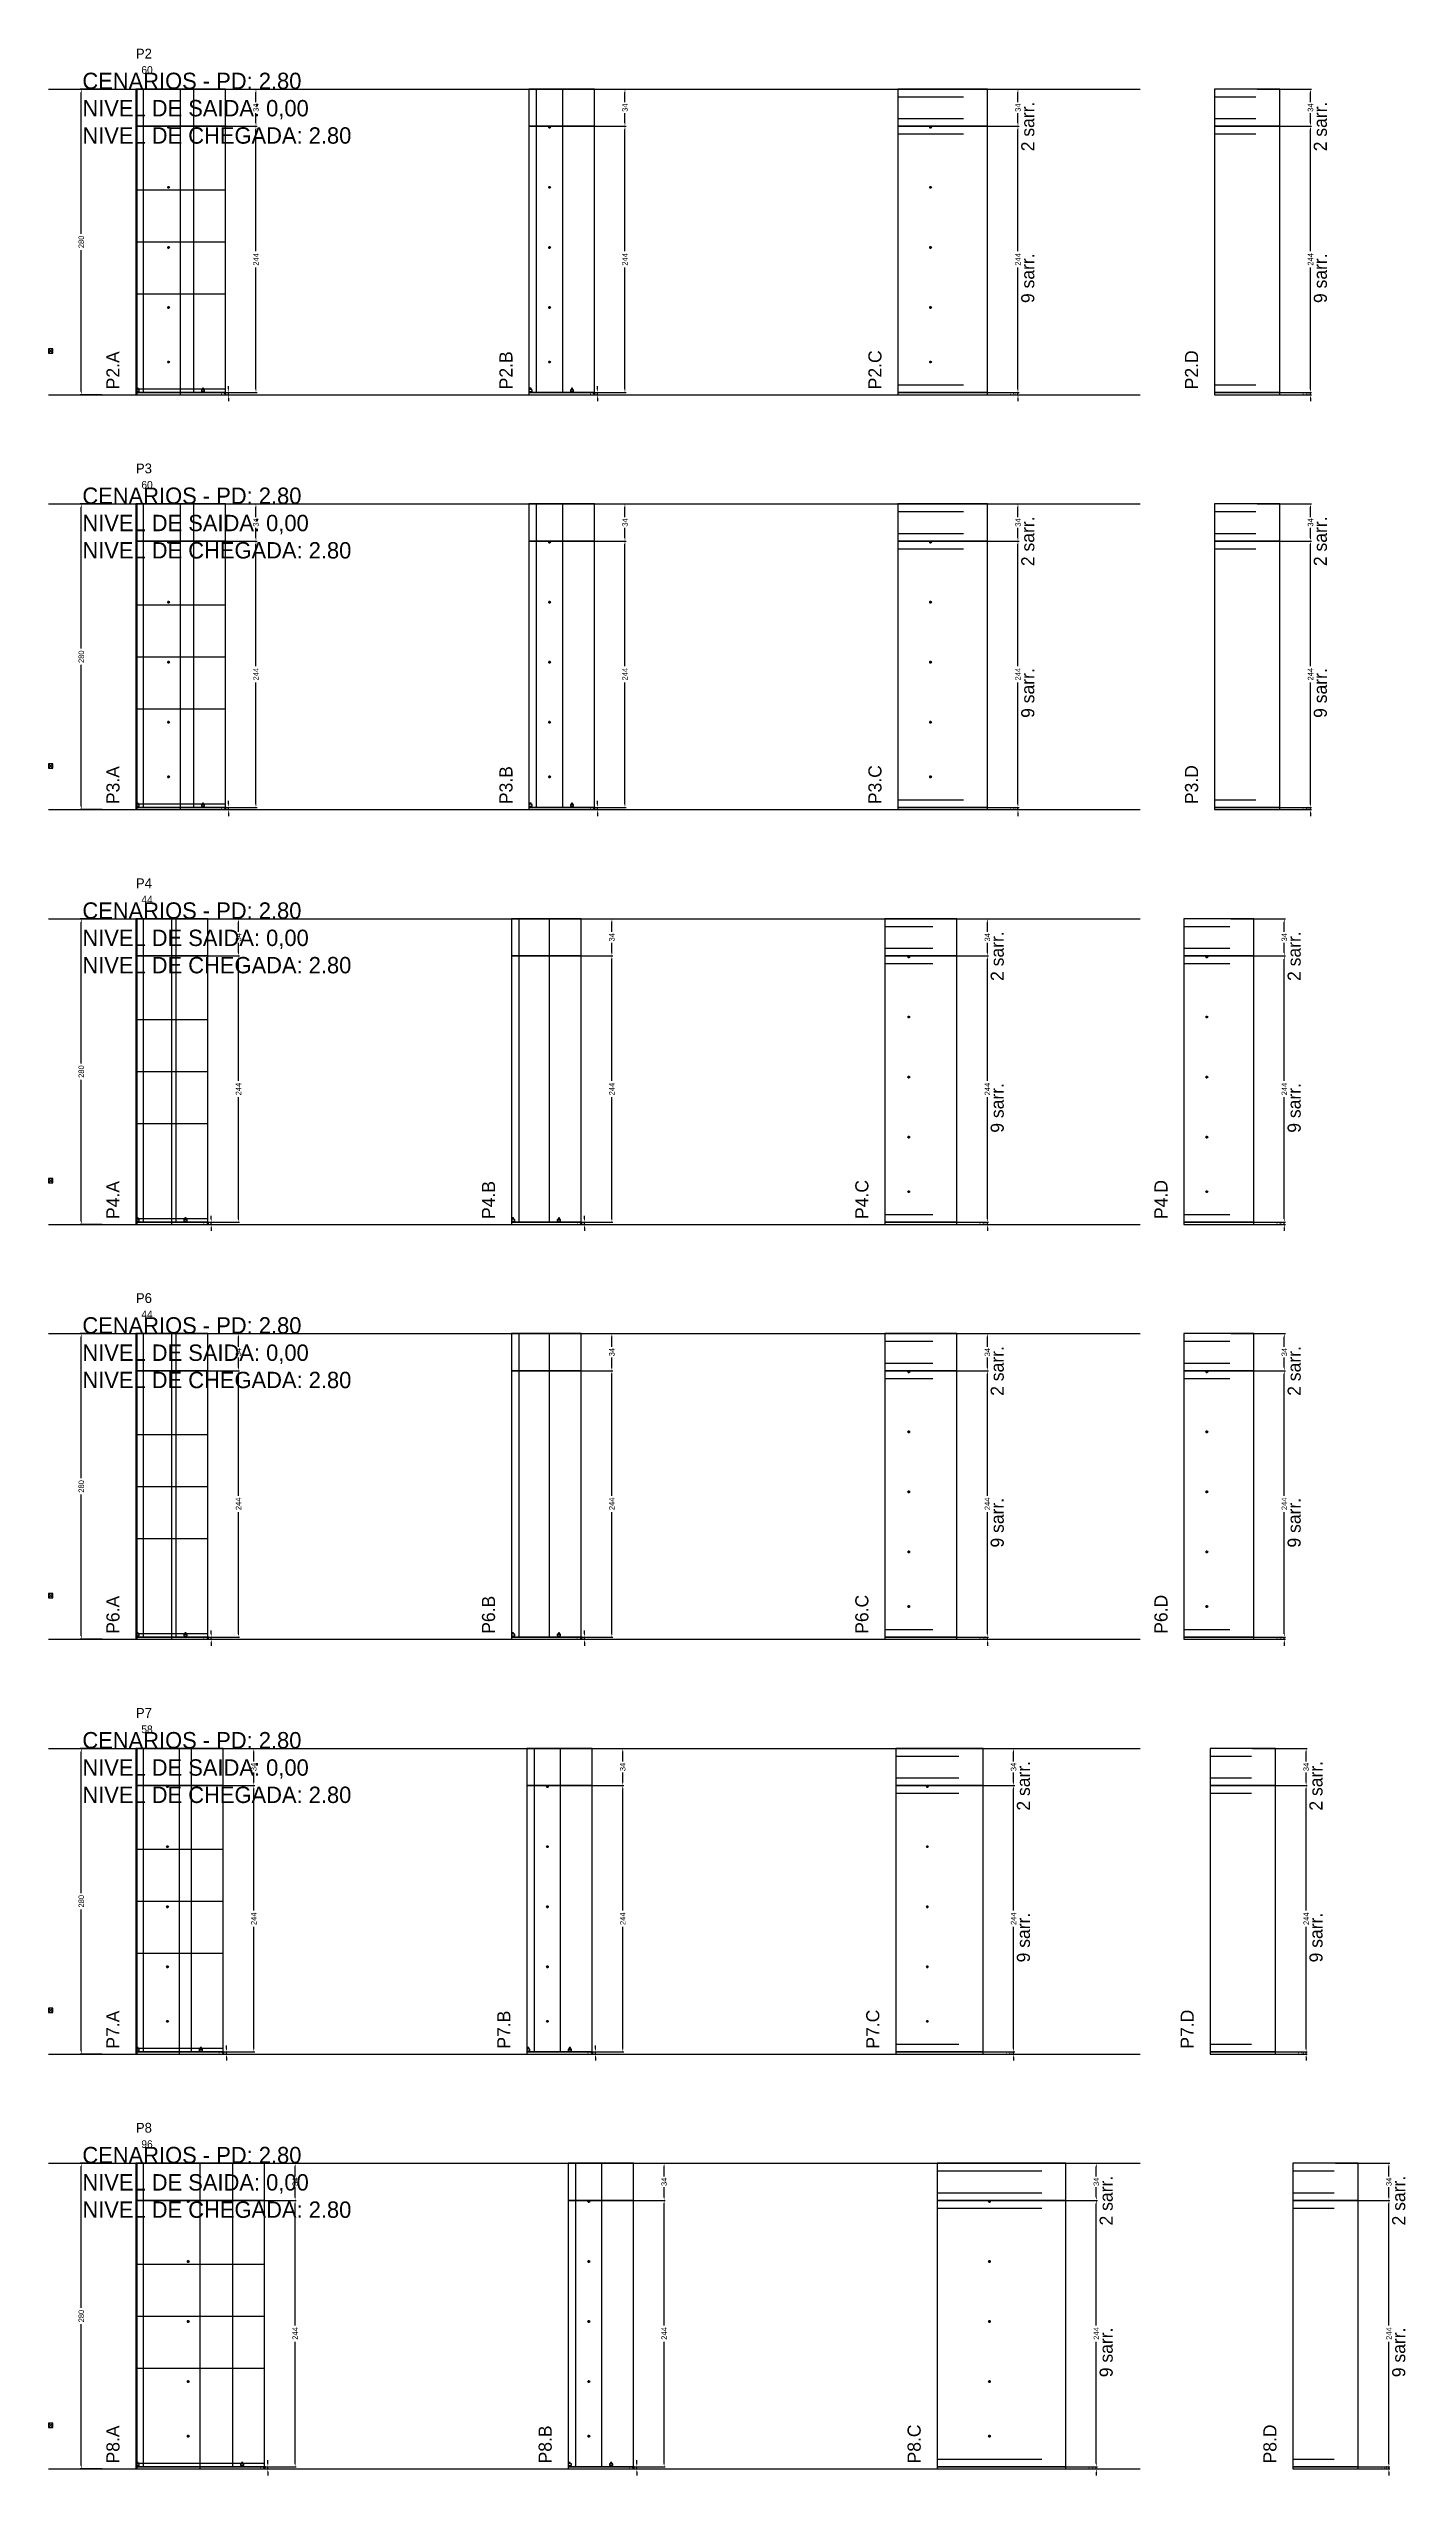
# Model space of a CAD drawing. Header units: centimetres. Extents: x -13000 to 4299, y -7226 to 295.
# Drawn here: x -7000 to -5757, y -2666 to -443 of the extents above; entities that cross this region are included whole.
import ezdxf

# ---------------------------------------------------------------- set-up
doc = ezdxf.new("R2010")
doc.units = ezdxf.units.CM
doc.linetypes.add('DASHED', pattern=[2, -2])
for name, color, linetype in [('CHAPA', 140, 'Continuous'), ('COTA', 241, 'Continuous'), ('COTAS FURACAO', 16, 'Continuous'), ('Madeira', 30, 'Continuous'), ('MEIO_PONT', 160, 'Continuous'), ('NOMENCLATURA', 7, 'Continuous'), ('Nível', 160, 'Continuous'), ('Painéis', 200, 'Continuous'), ('Perfil Metálico', 150, 'Continuous'), ('SARR_2.2x7', 40, 'Continuous'), ('SARRAFO DE PRESSAO', 200, 'Continuous'), ('texto', 7, 'Continuous'), ('TEXTO_GERAL', 7, 'Continuous')]:
    doc.layers.add(name, color=color, linetype=linetype)
doc.dimstyles.new('PAINEL-NOVA', dxfattribs={"dimtxt": 5, "dimasz": 3, "dimexe": 1, "dimexo": 1, "dimgap": 1, "dimtad": 1, "dimcen": 2.5, "dimazin": 3, "dimtfac": 1, "dimtmove": 0, "dimatfit": 3})

msp = doc.modelspace()

# ---------------------------------------------------------------- texts
at = {"layer": 'NOMENCLATURA'}
for s, p in [('CENARIOS - PD: 2.80', (-6969, -480)), ('NIVEL DE SAIDA: 0,00', (-6969, -505)), ('NIVEL DE CHEGADA: 2.80', (-6969, -530)), ('CENARIOS - PD: 2.80', (-6969, -860)), ('NIVEL DE SAIDA: 0,00', (-6969, -885)), ('NIVEL DE CHEGADA: 2.80', (-6969, -910)), ('CENARIOS - PD: 2.80', (-6969, -1240)), ('NIVEL DE SAIDA: 0,00', (-6969, -1265)), ('NIVEL DE CHEGADA: 2.80', (-6969, -1290)), ('CENARIOS - PD: 2.80', (-6969, -1620)), ('NIVEL DE SAIDA: 0,00', (-6969, -1645)), ('NIVEL DE CHEGADA: 2.80', (-6969, -1670)), ('CENARIOS - PD: 2.80', (-6969, -2000)), ('NIVEL DE SAIDA: 0,00', (-6969, -2025)), ('NIVEL DE CHEGADA: 2.80', (-6969, -2050)), ('CENARIOS - PD: 2.80', (-6969, -2380)), ('NIVEL DE SAIDA: 0,00', (-6969, -2405)), ('NIVEL DE CHEGADA: 2.80', (-6969, -2430))]:
    msp.add_text(s, height=15, dxfattribs=at).set_placement(p)
for s, p in [('2 sarr.', (-6097, -537)), ('2 sarr.', (-5829, -537)), ('9 sarr.', (-6097, -676)), ('9 sarr.', (-5829, -676)), ('P2.A', (-6935, -755)), ('P2.B', (-6575, -755)), ('P2.C', (-6237, -755)), ('P2.D', (-5947, -755)), ('2 sarr.', (-6097, -917)), ('2 sarr.', (-5829, -917)), ('9 sarr.', (-6097, -1056)), ('9 sarr.', (-5829, -1056)), ('P3.A', (-6935, -1135)), ('P3.B', (-6575, -1135)), ('P3.C', (-6237, -1135)), ('P3.D', (-5947, -1135)), ('2 sarr.', (-6125, -1297)), ('2 sarr.', (-5853, -1297)), ('9 sarr.', (-6125, -1436)), ('9 sarr.', (-5853, -1436)), ('P4.A', (-6935, -1515)), ('P4.B', (-6591, -1515)), ('P4.C', (-6249, -1515)), ('P4.D', (-5975, -1515)), ('2 sarr.', (-6125, -1677)), ('2 sarr.', (-5853, -1677)), ('9 sarr.', (-6125, -1816)), ('9 sarr.', (-5853, -1816)), ('P6.A', (-6935, -1895)), ('P6.B', (-6591, -1895)), ('P6.C', (-6249, -1895)), ('P6.D', (-5975, -1895)), ('2 sarr.', (-6101, -2057)), ('2 sarr.', (-5833, -2057)), ('9 sarr.', (-6101, -2196)), ('9 sarr.', (-5833, -2196)), ('P7.A', (-6935, -2275)), ('P7.B', (-6577, -2275)), ('P7.C', (-6239, -2275)), ('P7.D', (-5951, -2275)), ('2 sarr.', (-6025.2, -2437)), ('2 sarr.', (-5757.2, -2437)), ('9 sarr.', (-6025.2, -2576)), ('9 sarr.', (-5757.2, -2576)), ('P8.A', (-6935, -2655)), ('P8.B', (-6539.1, -2655)), ('P8.C', (-6201.1, -2655)), ('P8.D', (-5875.2, -2655))]:
    msp.add_text(s, height=12, rotation=90, dxfattribs=at).set_placement(p)
at = {"layer": 'texto'}
for s, p in [('60', (-6915, -466)), ('60', (-6915, -846)), ('44', (-6915, -1226)), ('44', (-6915, -1606)), ('58', (-6915, -1986)), ('96', (-6915, -2366))]:
    msp.add_text(s, height=7, dxfattribs=at).set_placement(p)
at = {"layer": 'TEXTO_GERAL'}
for s, p in [('P2', (-6920, -452)), ('P3', (-6920, -832)), ('P4', (-6920, -1212)), ('P6', (-6920, -1592)), ('P7', (-6920, -1972)), ('P8', (-6920, -2352))]:
    msp.add_text(s, height=9, dxfattribs=at).set_placement(p)

# ---------------------------------------------------------------- blocks, each defined once
blk = doc.blocks.new('_CLOSEDFILLED')
at = {"color": 0, "linetype": 'BYBLOCK'}
blk.add_solid([(-1, 0.16), (0, 0), (-1, -0.16)], dxfattribs=at)
blk = doc.blocks.new('*D205')
for p, q in [((-6951, -2380), (-6971, -2380)), ((-6970, -2512.5), (-6970, -2383)), ((-6970, -2657), (-6970, -2527.5)), ((-6951, -2660), (-6971, -2660))]:
    blk.add_line(p, q)
at = {"layer": 'Defpoints'}
for p in [(-6950, -2380), (-6970, -2660), (-6950, -2660)]:
    blk.add_point(p, dxfattribs=at)
at = {"layer": 'COTA', "xscale": 3, "yscale": 3}
for p, rotation in [((-6970, -2380), 90), ((-6970, -2660), 270)]:
    blk.add_blockref('_CLOSEDFILLED', p, dxfattribs=dict(at, rotation=rotation))
at = {"layer": 'COTA', "insert": (-6970, -2520), "char_height": 5, "attachment_point": 5, "rotation": 90}
blk.add_mtext('280', dxfattribs=at)
blk = doc.blocks.new('MULDURA')
at = {"layer": 'Paineis'}
for p, q in [((0, 0), (4, 4)), ((4, 0), (0, 4))]:
    blk.add_line(p, q, dxfattribs=at)
blk.add_lwpolyline([(0, 0), (4, 0), (4, 4), (0, 4)], close=True, dxfattribs=at)
blk = doc.blocks.new('*D207')
for p, q in [((-6823.1, -2414), (-6773.1, -2414)), ((-6774.1, -2528.5), (-6774.1, -2417)), ((-6774.1, -2655), (-6774.1, -2543.5)), ((-6823.1, -2658), (-6773.1, -2658))]:
    blk.add_line(p, q)
at = {"layer": 'Defpoints'}
for p in [(-6824.1, -2414), (-6824.1, -2658), (-6774.1, -2658)]:
    blk.add_point(p, dxfattribs=at)
at = {"layer": 'COTA', "xscale": 3, "yscale": 3}
for p, rotation in [((-6774.1, -2414), 90), ((-6774.1, -2658), 270)]:
    blk.add_blockref('_CLOSEDFILLED', p, dxfattribs=dict(at, rotation=rotation))
at = {"layer": 'COTA', "insert": (-6774.1, -2536), "char_height": 5, "attachment_point": 5, "rotation": 90}
blk.add_mtext('244', dxfattribs=at)
blk = doc.blocks.new('*D208')
for p, q in [((-6823.1, -2380), (-6773.1, -2380)), ((-6774.1, -2392), (-6774.1, -2383)), ((-6823.1, -2414), (-6773.1, -2414)), ((-6774.1, -2411), (-6774.1, -2402))]:
    blk.add_line(p, q)
at = {"layer": 'Defpoints'}
for p in [(-6824.1, -2380), (-6824.1, -2414), (-6774.1, -2414)]:
    blk.add_point(p, dxfattribs=at)
at = {"layer": 'COTA', "xscale": 3, "yscale": 3}
for p, rotation in [((-6774.1, -2380), 90), ((-6774.1, -2414), 270)]:
    blk.add_blockref('_CLOSEDFILLED', p, dxfattribs=dict(at, rotation=rotation))
at = {"layer": 'COTA', "insert": (-6774.1, -2397), "char_height": 5, "attachment_point": 5, "rotation": 90}
blk.add_mtext('34', dxfattribs=at)
blk = doc.blocks.new('SLIPTEE')
at = {"layer": 'Paineis'}
blk.add_lwpolyline([(0, 0), (3, 0), (3, 1.5), (2, 1.5), (2, 3), (1, 3), (1, 1.5), (0, 1.5)], close=True, dxfattribs=at)
blk = doc.blocks.new('SLIPTDD')
at = {"layer": 'Paineis'}
blk.add_line((0, 1.5), (3, 1.5), dxfattribs=at)
blk.add_lwpolyline([(0, 0), (3, 0), (3, 1.5), (2, 1.5), (2, 3), (1, 3), (1, 1.5), (0, 1.5)], close=True, dxfattribs=at)
blk = doc.blocks.new('furacao')
at = {"layer": 'COTAS FURACAO'}
for p, q in [((-1.2, 0), (1.2, 0)), ((0, -1.2), (0, 1.2))]:
    blk.add_line(p, q, dxfattribs=at)
blk.add_circle((0, 0), 0.8, dxfattribs=at)
blk = doc.blocks.new('*D210')
for p, q in [((-6485.1, -2414), (-6435.1, -2414)), ((-6436.1, -2528.5), (-6436.1, -2417)), ((-6436.1, -2655), (-6436.1, -2543.5)), ((-6485.1, -2658), (-6435.1, -2658))]:
    blk.add_line(p, q)
at = {"layer": 'Defpoints'}
for p in [(-6486.1, -2414), (-6486.1, -2658), (-6436.1, -2658)]:
    blk.add_point(p, dxfattribs=at)
at = {"layer": 'COTA', "xscale": 3, "yscale": 3}
for p, rotation in [((-6436.1, -2414), 90), ((-6436.1, -2658), 270)]:
    blk.add_blockref('_CLOSEDFILLED', p, dxfattribs=dict(at, rotation=rotation))
at = {"layer": 'COTA', "insert": (-6436.1, -2536), "char_height": 5, "attachment_point": 5, "rotation": 90}
blk.add_mtext('244', dxfattribs=at)
blk = doc.blocks.new('*D211')
for p, q in [((-6485.1, -2380), (-6435.1, -2380)), ((-6436.1, -2392), (-6436.1, -2383)), ((-6485.1, -2414), (-6435.1, -2414)), ((-6436.1, -2411), (-6436.1, -2402))]:
    blk.add_line(p, q)
at = {"layer": 'Defpoints'}
for p in [(-6486.1, -2380), (-6486.1, -2414), (-6436.1, -2414)]:
    blk.add_point(p, dxfattribs=at)
at = {"layer": 'COTA', "xscale": 3, "yscale": 3}
for p, rotation in [((-6436.1, -2380), 90), ((-6436.1, -2414), 270)]:
    blk.add_blockref('_CLOSEDFILLED', p, dxfattribs=dict(at, rotation=rotation))
at = {"layer": 'COTA', "insert": (-6436.1, -2397), "char_height": 5, "attachment_point": 5, "rotation": 90}
blk.add_mtext('34', dxfattribs=at)
blk = doc.blocks.new('*D213')
for p, q in [((-6089.2, -2414), (-6039.2, -2414)), ((-6040.2, -2528.5), (-6040.2, -2417)), ((-6040.2, -2655), (-6040.2, -2543.5)), ((-6089.2, -2658), (-6039.2, -2658))]:
    blk.add_line(p, q)
at = {"layer": 'Defpoints'}
for p in [(-6090.2, -2414), (-6090.2, -2658), (-6040.2, -2658)]:
    blk.add_point(p, dxfattribs=at)
at = {"layer": 'COTA', "xscale": 3, "yscale": 3}
for p, rotation in [((-6040.2, -2414), 90), ((-6040.2, -2658), 270)]:
    blk.add_blockref('_CLOSEDFILLED', p, dxfattribs=dict(at, rotation=rotation))
at = {"layer": 'COTA', "insert": (-6040.2, -2536), "char_height": 5, "attachment_point": 5, "rotation": 90}
blk.add_mtext('244', dxfattribs=at)
blk = doc.blocks.new('*D214')
for p, q in [((-6089.2, -2380), (-6039.2, -2380)), ((-6040.2, -2392), (-6040.2, -2383)), ((-6089.2, -2414), (-6039.2, -2414)), ((-6040.2, -2411), (-6040.2, -2402))]:
    blk.add_line(p, q)
at = {"layer": 'Defpoints'}
for p in [(-6090.2, -2380), (-6090.2, -2414), (-6040.2, -2414)]:
    blk.add_point(p, dxfattribs=at)
at = {"layer": 'COTA', "xscale": 3, "yscale": 3}
for p, rotation in [((-6040.2, -2380), 90), ((-6040.2, -2414), 270)]:
    blk.add_blockref('_CLOSEDFILLED', p, dxfattribs=dict(at, rotation=rotation))
at = {"layer": 'COTA', "insert": (-6040.2, -2397), "char_height": 5, "attachment_point": 5, "rotation": 90}
blk.add_mtext('34', dxfattribs=at)
blk = doc.blocks.new('*D216')
for p, q in [((-5821.2, -2414), (-5771.2, -2414)), ((-5772.2, -2528.5), (-5772.2, -2417)), ((-5772.2, -2655), (-5772.2, -2543.5)), ((-5821.2, -2658), (-5771.2, -2658))]:
    blk.add_line(p, q)
at = {"layer": 'Defpoints'}
for p in [(-5822.2, -2414), (-5822.2, -2658), (-5772.2, -2658)]:
    blk.add_point(p, dxfattribs=at)
at = {"layer": 'COTA', "xscale": 3, "yscale": 3}
for p, rotation in [((-5772.2, -2414), 90), ((-5772.2, -2658), 270)]:
    blk.add_blockref('_CLOSEDFILLED', p, dxfattribs=dict(at, rotation=rotation))
at = {"layer": 'COTA', "insert": (-5772.2, -2536), "char_height": 5, "attachment_point": 5, "rotation": 90}
blk.add_mtext('244', dxfattribs=at)
blk = doc.blocks.new('*D217')
for p, q in [((-5821.2, -2380), (-5771.2, -2380)), ((-5772.2, -2392), (-5772.2, -2383)), ((-5821.2, -2414), (-5771.2, -2414)), ((-5772.2, -2411), (-5772.2, -2402))]:
    blk.add_line(p, q)
at = {"layer": 'Defpoints'}
for p in [(-5822.2, -2380), (-5822.2, -2414), (-5772.2, -2414)]:
    blk.add_point(p, dxfattribs=at)
at = {"layer": 'COTA', "xscale": 3, "yscale": 3}
for p, rotation in [((-5772.2, -2380), 90), ((-5772.2, -2414), 270)]:
    blk.add_blockref('_CLOSEDFILLED', p, dxfattribs=dict(at, rotation=rotation))
at = {"layer": 'COTA', "insert": (-5772.2, -2397), "char_height": 5, "attachment_point": 5, "rotation": 90}
blk.add_mtext('34', dxfattribs=at)
blk = doc.blocks.new('*D171')
for p, q in [((-6951, -2000), (-6971, -2000)), ((-6970, -2132.5), (-6970, -2003)), ((-6970, -2277), (-6970, -2147.5)), ((-6951, -2280), (-6971, -2280))]:
    blk.add_line(p, q)
at = {"layer": 'Defpoints'}
for p in [(-6950, -2000), (-6970, -2280), (-6950, -2280)]:
    blk.add_point(p, dxfattribs=at)
at = {"layer": 'COTA', "xscale": 3, "yscale": 3}
for p, rotation in [((-6970, -2000), 90), ((-6970, -2280), 270)]:
    blk.add_blockref('_CLOSEDFILLED', p, dxfattribs=dict(at, rotation=rotation))
at = {"layer": 'COTA', "insert": (-6970, -2140), "char_height": 5, "attachment_point": 5, "rotation": 90}
blk.add_mtext('280', dxfattribs=at)
blk = doc.blocks.new('*D173')
for p, q in [((-6861, -2034), (-6811, -2034)), ((-6812, -2148.5), (-6812, -2037)), ((-6812, -2275), (-6812, -2163.5)), ((-6861, -2278), (-6811, -2278))]:
    blk.add_line(p, q)
at = {"layer": 'Defpoints'}
for p in [(-6862, -2034), (-6862, -2278), (-6812, -2278)]:
    blk.add_point(p, dxfattribs=at)
at = {"layer": 'COTA', "xscale": 3, "yscale": 3}
for p, rotation in [((-6812, -2034), 90), ((-6812, -2278), 270)]:
    blk.add_blockref('_CLOSEDFILLED', p, dxfattribs=dict(at, rotation=rotation))
at = {"layer": 'COTA', "insert": (-6812, -2156), "char_height": 5, "attachment_point": 5, "rotation": 90}
blk.add_mtext('244', dxfattribs=at)
blk = doc.blocks.new('*D174')
for p, q in [((-6861, -2000), (-6811, -2000)), ((-6812, -2012), (-6812, -2003)), ((-6812, -2031), (-6812, -2022)), ((-6861, -2034), (-6811, -2034))]:
    blk.add_line(p, q)
at = {"layer": 'Defpoints'}
for p in [(-6862, -2000), (-6862, -2034), (-6812, -2034)]:
    blk.add_point(p, dxfattribs=at)
at = {"layer": 'COTA', "xscale": 3, "yscale": 3}
for p, rotation in [((-6812, -2000), 90), ((-6812, -2034), 270)]:
    blk.add_blockref('_CLOSEDFILLED', p, dxfattribs=dict(at, rotation=rotation))
at = {"layer": 'COTA', "insert": (-6812, -2017), "char_height": 5, "attachment_point": 5, "rotation": 90}
blk.add_mtext('34', dxfattribs=at)
blk = doc.blocks.new('*D176')
for p, q in [((-6523, -2034), (-6473, -2034)), ((-6474, -2148.5), (-6474, -2037)), ((-6474, -2275), (-6474, -2163.5)), ((-6523, -2278), (-6473, -2278))]:
    blk.add_line(p, q)
at = {"layer": 'Defpoints'}
for p in [(-6524, -2034), (-6524, -2278), (-6474, -2278)]:
    blk.add_point(p, dxfattribs=at)
at = {"layer": 'COTA', "xscale": 3, "yscale": 3}
for p, rotation in [((-6474, -2034), 90), ((-6474, -2278), 270)]:
    blk.add_blockref('_CLOSEDFILLED', p, dxfattribs=dict(at, rotation=rotation))
at = {"layer": 'COTA', "insert": (-6474, -2156), "char_height": 5, "attachment_point": 5, "rotation": 90}
blk.add_mtext('244', dxfattribs=at)
blk = doc.blocks.new('*D177')
for p, q in [((-6523, -2000), (-6473, -2000)), ((-6474, -2012), (-6474, -2003)), ((-6474, -2031), (-6474, -2022)), ((-6523, -2034), (-6473, -2034))]:
    blk.add_line(p, q)
at = {"layer": 'Defpoints'}
for p in [(-6524, -2000), (-6524, -2034), (-6474, -2034)]:
    blk.add_point(p, dxfattribs=at)
at = {"layer": 'COTA', "xscale": 3, "yscale": 3}
for p, rotation in [((-6474, -2000), 90), ((-6474, -2034), 270)]:
    blk.add_blockref('_CLOSEDFILLED', p, dxfattribs=dict(at, rotation=rotation))
at = {"layer": 'COTA', "insert": (-6474, -2017), "char_height": 5, "attachment_point": 5, "rotation": 90}
blk.add_mtext('34', dxfattribs=at)
blk = doc.blocks.new('*D179')
for p, q in [((-6165, -2034), (-6115, -2034)), ((-6116, -2148.5), (-6116, -2037)), ((-6116, -2275), (-6116, -2163.5)), ((-6165, -2278), (-6115, -2278))]:
    blk.add_line(p, q)
at = {"layer": 'Defpoints'}
for p in [(-6166, -2034), (-6166, -2278), (-6116, -2278)]:
    blk.add_point(p, dxfattribs=at)
at = {"layer": 'COTA', "xscale": 3, "yscale": 3}
for p, rotation in [((-6116, -2034), 90), ((-6116, -2278), 270)]:
    blk.add_blockref('_CLOSEDFILLED', p, dxfattribs=dict(at, rotation=rotation))
at = {"layer": 'COTA', "insert": (-6116, -2156), "char_height": 5, "attachment_point": 5, "rotation": 90}
blk.add_mtext('244', dxfattribs=at)
blk = doc.blocks.new('*D180')
for p, q in [((-6165, -2000), (-6115, -2000)), ((-6116, -2012), (-6116, -2003)), ((-6116, -2031), (-6116, -2022)), ((-6165, -2034), (-6115, -2034))]:
    blk.add_line(p, q)
at = {"layer": 'Defpoints'}
for p in [(-6166, -2000), (-6166, -2034), (-6116, -2034)]:
    blk.add_point(p, dxfattribs=at)
at = {"layer": 'COTA', "xscale": 3, "yscale": 3}
for p, rotation in [((-6116, -2000), 90), ((-6116, -2034), 270)]:
    blk.add_blockref('_CLOSEDFILLED', p, dxfattribs=dict(at, rotation=rotation))
at = {"layer": 'COTA', "insert": (-6116, -2017), "char_height": 5, "attachment_point": 5, "rotation": 90}
blk.add_mtext('34', dxfattribs=at)
blk = doc.blocks.new('*D182')
for p, q in [((-5897, -2034), (-5847, -2034)), ((-5848, -2148.5), (-5848, -2037)), ((-5848, -2275), (-5848, -2163.5)), ((-5897, -2278), (-5847, -2278))]:
    blk.add_line(p, q)
at = {"layer": 'Defpoints'}
for p in [(-5898, -2034), (-5898, -2278), (-5848, -2278)]:
    blk.add_point(p, dxfattribs=at)
at = {"layer": 'COTA', "xscale": 3, "yscale": 3}
for p, rotation in [((-5848, -2034), 90), ((-5848, -2278), 270)]:
    blk.add_blockref('_CLOSEDFILLED', p, dxfattribs=dict(at, rotation=rotation))
at = {"layer": 'COTA', "insert": (-5848, -2156), "char_height": 5, "attachment_point": 5, "rotation": 90}
blk.add_mtext('244', dxfattribs=at)
blk = doc.blocks.new('*D183')
for p, q in [((-5897, -2000), (-5847, -2000)), ((-5848, -2012), (-5848, -2003)), ((-5848, -2031), (-5848, -2022)), ((-5897, -2034), (-5847, -2034))]:
    blk.add_line(p, q)
at = {"layer": 'Defpoints'}
for p in [(-5898, -2000), (-5898, -2034), (-5848, -2034)]:
    blk.add_point(p, dxfattribs=at)
at = {"layer": 'COTA', "xscale": 3, "yscale": 3}
for p, rotation in [((-5848, -2000), 90), ((-5848, -2034), 270)]:
    blk.add_blockref('_CLOSEDFILLED', p, dxfattribs=dict(at, rotation=rotation))
at = {"layer": 'COTA', "insert": (-5848, -2017), "char_height": 5, "attachment_point": 5, "rotation": 90}
blk.add_mtext('34', dxfattribs=at)
blk = doc.blocks.new('*D137')
for p, q in [((-6951, -1620), (-6971, -1620)), ((-6970, -1752.5), (-6970, -1623)), ((-6970, -1897), (-6970, -1767.5)), ((-6951, -1900), (-6971, -1900))]:
    blk.add_line(p, q)
at = {"layer": 'Defpoints'}
for p in [(-6950, -1620), (-6970, -1900), (-6950, -1900)]:
    blk.add_point(p, dxfattribs=at)
at = {"layer": 'COTA', "xscale": 3, "yscale": 3}
for p, rotation in [((-6970, -1620), 90), ((-6970, -1900), 270)]:
    blk.add_blockref('_CLOSEDFILLED', p, dxfattribs=dict(at, rotation=rotation))
at = {"layer": 'COTA', "insert": (-6970, -1760), "char_height": 5, "attachment_point": 5, "rotation": 90}
blk.add_mtext('280', dxfattribs=at)
blk = doc.blocks.new('*D139')
for p, q in [((-6875, -1654), (-6825, -1654)), ((-6826, -1768.5), (-6826, -1657)), ((-6826, -1895), (-6826, -1783.5)), ((-6875, -1898), (-6825, -1898))]:
    blk.add_line(p, q)
at = {"layer": 'Defpoints'}
for p in [(-6876, -1654), (-6876, -1898), (-6826, -1898)]:
    blk.add_point(p, dxfattribs=at)
at = {"layer": 'COTA', "xscale": 3, "yscale": 3}
for p, rotation in [((-6826, -1654), 90), ((-6826, -1898), 270)]:
    blk.add_blockref('_CLOSEDFILLED', p, dxfattribs=dict(at, rotation=rotation))
at = {"layer": 'COTA', "insert": (-6826, -1776), "char_height": 5, "attachment_point": 5, "rotation": 90}
blk.add_mtext('244', dxfattribs=at)
blk = doc.blocks.new('*D140')
for p, q in [((-6875, -1620), (-6825, -1620)), ((-6826, -1632), (-6826, -1623)), ((-6826, -1651), (-6826, -1642)), ((-6875, -1654), (-6825, -1654))]:
    blk.add_line(p, q)
at = {"layer": 'Defpoints'}
for p in [(-6876, -1620), (-6876, -1654), (-6826, -1654)]:
    blk.add_point(p, dxfattribs=at)
at = {"layer": 'COTA', "xscale": 3, "yscale": 3}
for p, rotation in [((-6826, -1620), 90), ((-6826, -1654), 270)]:
    blk.add_blockref('_CLOSEDFILLED', p, dxfattribs=dict(at, rotation=rotation))
at = {"layer": 'COTA', "insert": (-6826, -1637), "char_height": 5, "attachment_point": 5, "rotation": 90}
blk.add_mtext('34', dxfattribs=at)
blk = doc.blocks.new('*D142')
for p, q in [((-6533, -1654), (-6483, -1654)), ((-6484, -1768.5), (-6484, -1657)), ((-6484, -1895), (-6484, -1783.5)), ((-6533, -1898), (-6483, -1898))]:
    blk.add_line(p, q)
at = {"layer": 'Defpoints'}
for p in [(-6534, -1654), (-6534, -1898), (-6484, -1898)]:
    blk.add_point(p, dxfattribs=at)
at = {"layer": 'COTA', "xscale": 3, "yscale": 3}
for p, rotation in [((-6484, -1654), 90), ((-6484, -1898), 270)]:
    blk.add_blockref('_CLOSEDFILLED', p, dxfattribs=dict(at, rotation=rotation))
at = {"layer": 'COTA', "insert": (-6484, -1776), "char_height": 5, "attachment_point": 5, "rotation": 90}
blk.add_mtext('244', dxfattribs=at)
blk = doc.blocks.new('*D143')
for p, q in [((-6533, -1620), (-6483, -1620)), ((-6484, -1632), (-6484, -1623)), ((-6484, -1651), (-6484, -1642)), ((-6533, -1654), (-6483, -1654))]:
    blk.add_line(p, q)
at = {"layer": 'Defpoints'}
for p in [(-6534, -1620), (-6534, -1654), (-6484, -1654)]:
    blk.add_point(p, dxfattribs=at)
at = {"layer": 'COTA', "xscale": 3, "yscale": 3}
for p, rotation in [((-6484, -1620), 90), ((-6484, -1654), 270)]:
    blk.add_blockref('_CLOSEDFILLED', p, dxfattribs=dict(at, rotation=rotation))
at = {"layer": 'COTA', "insert": (-6484, -1637), "char_height": 5, "attachment_point": 5, "rotation": 90}
blk.add_mtext('34', dxfattribs=at)
blk = doc.blocks.new('*D145')
for p, q in [((-6189, -1654), (-6139, -1654)), ((-6140, -1768.5), (-6140, -1657)), ((-6140, -1895), (-6140, -1783.5)), ((-6189, -1898), (-6139, -1898))]:
    blk.add_line(p, q)
at = {"layer": 'Defpoints'}
for p in [(-6190, -1654), (-6190, -1898), (-6140, -1898)]:
    blk.add_point(p, dxfattribs=at)
at = {"layer": 'COTA', "xscale": 3, "yscale": 3}
for p, rotation in [((-6140, -1654), 90), ((-6140, -1898), 270)]:
    blk.add_blockref('_CLOSEDFILLED', p, dxfattribs=dict(at, rotation=rotation))
at = {"layer": 'COTA', "insert": (-6140, -1776), "char_height": 5, "attachment_point": 5, "rotation": 90}
blk.add_mtext('244', dxfattribs=at)
blk = doc.blocks.new('*D146')
for p, q in [((-6189, -1620), (-6139, -1620)), ((-6140, -1632), (-6140, -1623)), ((-6140, -1651), (-6140, -1642)), ((-6189, -1654), (-6139, -1654))]:
    blk.add_line(p, q)
at = {"layer": 'Defpoints'}
for p in [(-6190, -1620), (-6190, -1654), (-6140, -1654)]:
    blk.add_point(p, dxfattribs=at)
at = {"layer": 'COTA', "xscale": 3, "yscale": 3}
for p, rotation in [((-6140, -1620), 90), ((-6140, -1654), 270)]:
    blk.add_blockref('_CLOSEDFILLED', p, dxfattribs=dict(at, rotation=rotation))
at = {"layer": 'COTA', "insert": (-6140, -1637), "char_height": 5, "attachment_point": 5, "rotation": 90}
blk.add_mtext('34', dxfattribs=at)
blk = doc.blocks.new('*D148')
for p, q in [((-5917, -1654), (-5867, -1654)), ((-5868, -1768.5), (-5868, -1657)), ((-5868, -1895), (-5868, -1783.5)), ((-5917, -1898), (-5867, -1898))]:
    blk.add_line(p, q)
at = {"layer": 'Defpoints'}
for p in [(-5918, -1654), (-5918, -1898), (-5868, -1898)]:
    blk.add_point(p, dxfattribs=at)
at = {"layer": 'COTA', "xscale": 3, "yscale": 3}
for p, rotation in [((-5868, -1654), 90), ((-5868, -1898), 270)]:
    blk.add_blockref('_CLOSEDFILLED', p, dxfattribs=dict(at, rotation=rotation))
at = {"layer": 'COTA', "insert": (-5868, -1776), "char_height": 5, "attachment_point": 5, "rotation": 90}
blk.add_mtext('244', dxfattribs=at)
blk = doc.blocks.new('*D149')
for p, q in [((-5917, -1620), (-5867, -1620)), ((-5868, -1632), (-5868, -1623)), ((-5868, -1651), (-5868, -1642)), ((-5917, -1654), (-5867, -1654))]:
    blk.add_line(p, q)
at = {"layer": 'Defpoints'}
for p in [(-5918, -1620), (-5918, -1654), (-5868, -1654)]:
    blk.add_point(p, dxfattribs=at)
at = {"layer": 'COTA', "xscale": 3, "yscale": 3}
for p, rotation in [((-5868, -1620), 90), ((-5868, -1654), 270)]:
    blk.add_blockref('_CLOSEDFILLED', p, dxfattribs=dict(at, rotation=rotation))
at = {"layer": 'COTA', "insert": (-5868, -1637), "char_height": 5, "attachment_point": 5, "rotation": 90}
blk.add_mtext('34', dxfattribs=at)
blk = doc.blocks.new('*D103')
for p, q in [((-6951, -1240), (-6971, -1240)), ((-6970, -1372.5), (-6970, -1243)), ((-6970, -1517), (-6970, -1387.5)), ((-6951, -1520), (-6971, -1520))]:
    blk.add_line(p, q)
at = {"layer": 'Defpoints'}
for p in [(-6950, -1240), (-6970, -1520), (-6950, -1520)]:
    blk.add_point(p, dxfattribs=at)
at = {"layer": 'COTA', "xscale": 3, "yscale": 3}
for p, rotation in [((-6970, -1240), 90), ((-6970, -1520), 270)]:
    blk.add_blockref('_CLOSEDFILLED', p, dxfattribs=dict(at, rotation=rotation))
at = {"layer": 'COTA', "insert": (-6970, -1380), "char_height": 5, "attachment_point": 5, "rotation": 90}
blk.add_mtext('280', dxfattribs=at)
blk = doc.blocks.new('*D105')
for p, q in [((-6875, -1274), (-6825, -1274)), ((-6826, -1388.5), (-6826, -1277)), ((-6826, -1515), (-6826, -1403.5)), ((-6875, -1518), (-6825, -1518))]:
    blk.add_line(p, q)
at = {"layer": 'Defpoints'}
for p in [(-6876, -1274), (-6876, -1518), (-6826, -1518)]:
    blk.add_point(p, dxfattribs=at)
at = {"layer": 'COTA', "xscale": 3, "yscale": 3}
for p, rotation in [((-6826, -1274), 90), ((-6826, -1518), 270)]:
    blk.add_blockref('_CLOSEDFILLED', p, dxfattribs=dict(at, rotation=rotation))
at = {"layer": 'COTA', "insert": (-6826, -1396), "char_height": 5, "attachment_point": 5, "rotation": 90}
blk.add_mtext('244', dxfattribs=at)
blk = doc.blocks.new('*D106')
for p, q in [((-6875, -1240), (-6825, -1240)), ((-6826, -1252), (-6826, -1243)), ((-6826, -1271), (-6826, -1262)), ((-6875, -1274), (-6825, -1274))]:
    blk.add_line(p, q)
at = {"layer": 'Defpoints'}
for p in [(-6876, -1240), (-6876, -1274), (-6826, -1274)]:
    blk.add_point(p, dxfattribs=at)
at = {"layer": 'COTA', "xscale": 3, "yscale": 3}
for p, rotation in [((-6826, -1240), 90), ((-6826, -1274), 270)]:
    blk.add_blockref('_CLOSEDFILLED', p, dxfattribs=dict(at, rotation=rotation))
at = {"layer": 'COTA', "insert": (-6826, -1257), "char_height": 5, "attachment_point": 5, "rotation": 90}
blk.add_mtext('34', dxfattribs=at)
blk = doc.blocks.new('*D108')
for p, q in [((-6533, -1274), (-6483, -1274)), ((-6484, -1388.5), (-6484, -1277)), ((-6484, -1515), (-6484, -1403.5)), ((-6533, -1518), (-6483, -1518))]:
    blk.add_line(p, q)
at = {"layer": 'Defpoints'}
for p in [(-6534, -1274), (-6534, -1518), (-6484, -1518)]:
    blk.add_point(p, dxfattribs=at)
at = {"layer": 'COTA', "xscale": 3, "yscale": 3}
for p, rotation in [((-6484, -1274), 90), ((-6484, -1518), 270)]:
    blk.add_blockref('_CLOSEDFILLED', p, dxfattribs=dict(at, rotation=rotation))
at = {"layer": 'COTA', "insert": (-6484, -1396), "char_height": 5, "attachment_point": 5, "rotation": 90}
blk.add_mtext('244', dxfattribs=at)
blk = doc.blocks.new('*D109')
for p, q in [((-6533, -1240), (-6483, -1240)), ((-6484, -1252), (-6484, -1243)), ((-6484, -1271), (-6484, -1262)), ((-6533, -1274), (-6483, -1274))]:
    blk.add_line(p, q)
at = {"layer": 'Defpoints'}
for p in [(-6534, -1240), (-6534, -1274), (-6484, -1274)]:
    blk.add_point(p, dxfattribs=at)
at = {"layer": 'COTA', "xscale": 3, "yscale": 3}
for p, rotation in [((-6484, -1240), 90), ((-6484, -1274), 270)]:
    blk.add_blockref('_CLOSEDFILLED', p, dxfattribs=dict(at, rotation=rotation))
at = {"layer": 'COTA', "insert": (-6484, -1257), "char_height": 5, "attachment_point": 5, "rotation": 90}
blk.add_mtext('34', dxfattribs=at)
blk = doc.blocks.new('*D111')
for p, q in [((-6189, -1274), (-6139, -1274)), ((-6140, -1388.5), (-6140, -1277)), ((-6140, -1515), (-6140, -1403.5)), ((-6189, -1518), (-6139, -1518))]:
    blk.add_line(p, q)
at = {"layer": 'Defpoints'}
for p in [(-6190, -1274), (-6190, -1518), (-6140, -1518)]:
    blk.add_point(p, dxfattribs=at)
at = {"layer": 'COTA', "xscale": 3, "yscale": 3}
for p, rotation in [((-6140, -1274), 90), ((-6140, -1518), 270)]:
    blk.add_blockref('_CLOSEDFILLED', p, dxfattribs=dict(at, rotation=rotation))
at = {"layer": 'COTA', "insert": (-6140, -1396), "char_height": 5, "attachment_point": 5, "rotation": 90}
blk.add_mtext('244', dxfattribs=at)
blk = doc.blocks.new('*D112')
for p, q in [((-6189, -1240), (-6139, -1240)), ((-6140, -1252), (-6140, -1243)), ((-6140, -1271), (-6140, -1262)), ((-6189, -1274), (-6139, -1274))]:
    blk.add_line(p, q)
at = {"layer": 'Defpoints'}
for p in [(-6190, -1240), (-6190, -1274), (-6140, -1274)]:
    blk.add_point(p, dxfattribs=at)
at = {"layer": 'COTA', "xscale": 3, "yscale": 3}
for p, rotation in [((-6140, -1240), 90), ((-6140, -1274), 270)]:
    blk.add_blockref('_CLOSEDFILLED', p, dxfattribs=dict(at, rotation=rotation))
at = {"layer": 'COTA', "insert": (-6140, -1257), "char_height": 5, "attachment_point": 5, "rotation": 90}
blk.add_mtext('34', dxfattribs=at)
blk = doc.blocks.new('*D114')
for p, q in [((-5917, -1274), (-5867, -1274)), ((-5868, -1388.5), (-5868, -1277)), ((-5868, -1515), (-5868, -1403.5)), ((-5917, -1518), (-5867, -1518))]:
    blk.add_line(p, q)
at = {"layer": 'Defpoints'}
for p in [(-5918, -1274), (-5918, -1518), (-5868, -1518)]:
    blk.add_point(p, dxfattribs=at)
at = {"layer": 'COTA', "xscale": 3, "yscale": 3}
for p, rotation in [((-5868, -1274), 90), ((-5868, -1518), 270)]:
    blk.add_blockref('_CLOSEDFILLED', p, dxfattribs=dict(at, rotation=rotation))
at = {"layer": 'COTA', "insert": (-5868, -1396), "char_height": 5, "attachment_point": 5, "rotation": 90}
blk.add_mtext('244', dxfattribs=at)
blk = doc.blocks.new('*D115')
for p, q in [((-5917, -1240), (-5867, -1240)), ((-5868, -1252), (-5868, -1243)), ((-5868, -1271), (-5868, -1262)), ((-5917, -1274), (-5867, -1274))]:
    blk.add_line(p, q)
at = {"layer": 'Defpoints'}
for p in [(-5918, -1240), (-5918, -1274), (-5868, -1274)]:
    blk.add_point(p, dxfattribs=at)
at = {"layer": 'COTA', "xscale": 3, "yscale": 3}
for p, rotation in [((-5868, -1240), 90), ((-5868, -1274), 270)]:
    blk.add_blockref('_CLOSEDFILLED', p, dxfattribs=dict(at, rotation=rotation))
at = {"layer": 'COTA', "insert": (-5868, -1257), "char_height": 5, "attachment_point": 5, "rotation": 90}
blk.add_mtext('34', dxfattribs=at)
blk = doc.blocks.new('*D69')
for p, q in [((-6951, -860), (-6971, -860)), ((-6970, -992.5), (-6970, -863)), ((-6970, -1137), (-6970, -1007.5)), ((-6951, -1140), (-6971, -1140))]:
    blk.add_line(p, q)
at = {"layer": 'Defpoints'}
for p in [(-6950, -860), (-6970, -1140), (-6950, -1140)]:
    blk.add_point(p, dxfattribs=at)
at = {"layer": 'COTA', "xscale": 3, "yscale": 3}
for p, rotation in [((-6970, -860), 90), ((-6970, -1140), 270)]:
    blk.add_blockref('_CLOSEDFILLED', p, dxfattribs=dict(at, rotation=rotation))
at = {"layer": 'COTA', "insert": (-6970, -1000), "char_height": 5, "attachment_point": 5, "rotation": 90}
blk.add_mtext('280', dxfattribs=at)
blk = doc.blocks.new('*D71')
for p, q in [((-6859, -894), (-6809, -894)), ((-6810, -1008.5), (-6810, -897)), ((-6810, -1135), (-6810, -1023.5)), ((-6859, -1138), (-6809, -1138))]:
    blk.add_line(p, q)
at = {"layer": 'Defpoints'}
for p in [(-6860, -894), (-6860, -1138), (-6810, -1138)]:
    blk.add_point(p, dxfattribs=at)
at = {"layer": 'COTA', "xscale": 3, "yscale": 3}
for p, rotation in [((-6810, -894), 90), ((-6810, -1138), 270)]:
    blk.add_blockref('_CLOSEDFILLED', p, dxfattribs=dict(at, rotation=rotation))
at = {"layer": 'COTA', "insert": (-6810, -1016), "char_height": 5, "attachment_point": 5, "rotation": 90}
blk.add_mtext('244', dxfattribs=at)
blk = doc.blocks.new('*D72')
for p, q in [((-6859, -860), (-6809, -860)), ((-6810, -872), (-6810, -863)), ((-6810, -891), (-6810, -882)), ((-6859, -894), (-6809, -894))]:
    blk.add_line(p, q)
at = {"layer": 'Defpoints'}
for p in [(-6860, -860), (-6860, -894), (-6810, -894)]:
    blk.add_point(p, dxfattribs=at)
at = {"layer": 'COTA', "xscale": 3, "yscale": 3}
for p, rotation in [((-6810, -860), 90), ((-6810, -894), 270)]:
    blk.add_blockref('_CLOSEDFILLED', p, dxfattribs=dict(at, rotation=rotation))
at = {"layer": 'COTA', "insert": (-6810, -877), "char_height": 5, "attachment_point": 5, "rotation": 90}
blk.add_mtext('34', dxfattribs=at)
blk = doc.blocks.new('*D74')
for p, q in [((-6521, -894), (-6471, -894)), ((-6472, -1008.5), (-6472, -897)), ((-6472, -1135), (-6472, -1023.5)), ((-6521, -1138), (-6471, -1138))]:
    blk.add_line(p, q)
at = {"layer": 'Defpoints'}
for p in [(-6522, -894), (-6522, -1138), (-6472, -1138)]:
    blk.add_point(p, dxfattribs=at)
at = {"layer": 'COTA', "xscale": 3, "yscale": 3}
for p, rotation in [((-6472, -894), 90), ((-6472, -1138), 270)]:
    blk.add_blockref('_CLOSEDFILLED', p, dxfattribs=dict(at, rotation=rotation))
at = {"layer": 'COTA', "insert": (-6472, -1016), "char_height": 5, "attachment_point": 5, "rotation": 90}
blk.add_mtext('244', dxfattribs=at)
blk = doc.blocks.new('*D75')
for p, q in [((-6521, -860), (-6471, -860)), ((-6472, -872), (-6472, -863)), ((-6472, -891), (-6472, -882)), ((-6521, -894), (-6471, -894))]:
    blk.add_line(p, q)
at = {"layer": 'Defpoints'}
for p in [(-6522, -860), (-6522, -894), (-6472, -894)]:
    blk.add_point(p, dxfattribs=at)
at = {"layer": 'COTA', "xscale": 3, "yscale": 3}
for p, rotation in [((-6472, -860), 90), ((-6472, -894), 270)]:
    blk.add_blockref('_CLOSEDFILLED', p, dxfattribs=dict(at, rotation=rotation))
at = {"layer": 'COTA', "insert": (-6472, -877), "char_height": 5, "attachment_point": 5, "rotation": 90}
blk.add_mtext('34', dxfattribs=at)
blk = doc.blocks.new('*D77')
for p, q in [((-6161, -894), (-6111, -894)), ((-6112, -1008.5), (-6112, -897)), ((-6112, -1135), (-6112, -1023.5)), ((-6161, -1138), (-6111, -1138))]:
    blk.add_line(p, q)
at = {"layer": 'Defpoints'}
for p in [(-6162, -894), (-6162, -1138), (-6112, -1138)]:
    blk.add_point(p, dxfattribs=at)
at = {"layer": 'COTA', "xscale": 3, "yscale": 3}
for p, rotation in [((-6112, -894), 90), ((-6112, -1138), 270)]:
    blk.add_blockref('_CLOSEDFILLED', p, dxfattribs=dict(at, rotation=rotation))
at = {"layer": 'COTA', "insert": (-6112, -1016), "char_height": 5, "attachment_point": 5, "rotation": 90}
blk.add_mtext('244', dxfattribs=at)
blk = doc.blocks.new('*D78')
for p, q in [((-6161, -860), (-6111, -860)), ((-6112, -872), (-6112, -863)), ((-6112, -891), (-6112, -882)), ((-6161, -894), (-6111, -894))]:
    blk.add_line(p, q)
at = {"layer": 'Defpoints'}
for p in [(-6162, -860), (-6162, -894), (-6112, -894)]:
    blk.add_point(p, dxfattribs=at)
at = {"layer": 'COTA', "xscale": 3, "yscale": 3}
for p, rotation in [((-6112, -860), 90), ((-6112, -894), 270)]:
    blk.add_blockref('_CLOSEDFILLED', p, dxfattribs=dict(at, rotation=rotation))
at = {"layer": 'COTA', "insert": (-6112, -877), "char_height": 5, "attachment_point": 5, "rotation": 90}
blk.add_mtext('34', dxfattribs=at)
blk = doc.blocks.new('*D80')
for p, q in [((-5893, -894), (-5843, -894)), ((-5844, -1008.5), (-5844, -897)), ((-5844, -1135), (-5844, -1023.5)), ((-5893, -1138), (-5843, -1138))]:
    blk.add_line(p, q)
at = {"layer": 'Defpoints'}
for p in [(-5894, -894), (-5894, -1138), (-5844, -1138)]:
    blk.add_point(p, dxfattribs=at)
at = {"layer": 'COTA', "xscale": 3, "yscale": 3}
for p, rotation in [((-5844, -894), 90), ((-5844, -1138), 270)]:
    blk.add_blockref('_CLOSEDFILLED', p, dxfattribs=dict(at, rotation=rotation))
at = {"layer": 'COTA', "insert": (-5844, -1016), "char_height": 5, "attachment_point": 5, "rotation": 90}
blk.add_mtext('244', dxfattribs=at)
blk = doc.blocks.new('*D81')
for p, q in [((-5893, -860), (-5843, -860)), ((-5844, -872), (-5844, -863)), ((-5844, -891), (-5844, -882)), ((-5893, -894), (-5843, -894))]:
    blk.add_line(p, q)
at = {"layer": 'Defpoints'}
for p in [(-5894, -860), (-5894, -894), (-5844, -894)]:
    blk.add_point(p, dxfattribs=at)
at = {"layer": 'COTA', "xscale": 3, "yscale": 3}
for p, rotation in [((-5844, -860), 90), ((-5844, -894), 270)]:
    blk.add_blockref('_CLOSEDFILLED', p, dxfattribs=dict(at, rotation=rotation))
at = {"layer": 'COTA', "insert": (-5844, -877), "char_height": 5, "attachment_point": 5, "rotation": 90}
blk.add_mtext('34', dxfattribs=at)
blk = doc.blocks.new('*D35')
for p, q in [((-6951, -480), (-6971, -480)), ((-6970, -612.5), (-6970, -483)), ((-6970, -757), (-6970, -627.5)), ((-6951, -760), (-6971, -760))]:
    blk.add_line(p, q)
at = {"layer": 'Defpoints'}
for p in [(-6950, -480), (-6970, -760), (-6950, -760)]:
    blk.add_point(p, dxfattribs=at)
at = {"layer": 'COTA', "xscale": 3, "yscale": 3}
for p, rotation in [((-6970, -480), 90), ((-6970, -760), 270)]:
    blk.add_blockref('_CLOSEDFILLED', p, dxfattribs=dict(at, rotation=rotation))
at = {"layer": 'COTA', "insert": (-6970, -620), "char_height": 5, "attachment_point": 5, "rotation": 90}
blk.add_mtext('280', dxfattribs=at)
blk = doc.blocks.new('*D37')
for p, q in [((-6859, -514), (-6809, -514)), ((-6810, -628.5), (-6810, -517)), ((-6810, -755), (-6810, -643.5)), ((-6859, -758), (-6809, -758))]:
    blk.add_line(p, q)
at = {"layer": 'Defpoints'}
for p in [(-6860, -514), (-6860, -758), (-6810, -758)]:
    blk.add_point(p, dxfattribs=at)
at = {"layer": 'COTA', "xscale": 3, "yscale": 3}
for p, rotation in [((-6810, -514), 90), ((-6810, -758), 270)]:
    blk.add_blockref('_CLOSEDFILLED', p, dxfattribs=dict(at, rotation=rotation))
at = {"layer": 'COTA', "insert": (-6810, -636), "char_height": 5, "attachment_point": 5, "rotation": 90}
blk.add_mtext('244', dxfattribs=at)
blk = doc.blocks.new('*D38')
for p, q in [((-6859, -480), (-6809, -480)), ((-6810, -492), (-6810, -483)), ((-6810, -511), (-6810, -502)), ((-6859, -514), (-6809, -514))]:
    blk.add_line(p, q)
at = {"layer": 'Defpoints'}
for p in [(-6860, -480), (-6860, -514), (-6810, -514)]:
    blk.add_point(p, dxfattribs=at)
at = {"layer": 'COTA', "xscale": 3, "yscale": 3}
for p, rotation in [((-6810, -480), 90), ((-6810, -514), 270)]:
    blk.add_blockref('_CLOSEDFILLED', p, dxfattribs=dict(at, rotation=rotation))
at = {"layer": 'COTA', "insert": (-6810, -497), "char_height": 5, "attachment_point": 5, "rotation": 90}
blk.add_mtext('34', dxfattribs=at)
blk = doc.blocks.new('*D40')
for p, q in [((-6521, -514), (-6471, -514)), ((-6472, -628.5), (-6472, -517)), ((-6472, -755), (-6472, -643.5)), ((-6521, -758), (-6471, -758))]:
    blk.add_line(p, q)
at = {"layer": 'Defpoints'}
for p in [(-6522, -514), (-6522, -758), (-6472, -758)]:
    blk.add_point(p, dxfattribs=at)
at = {"layer": 'COTA', "xscale": 3, "yscale": 3}
for p, rotation in [((-6472, -514), 90), ((-6472, -758), 270)]:
    blk.add_blockref('_CLOSEDFILLED', p, dxfattribs=dict(at, rotation=rotation))
at = {"layer": 'COTA', "insert": (-6472, -636), "char_height": 5, "attachment_point": 5, "rotation": 90}
blk.add_mtext('244', dxfattribs=at)
blk = doc.blocks.new('*D41')
for p, q in [((-6521, -480), (-6471, -480)), ((-6472, -492), (-6472, -483)), ((-6472, -511), (-6472, -502)), ((-6521, -514), (-6471, -514))]:
    blk.add_line(p, q)
at = {"layer": 'Defpoints'}
for p in [(-6522, -480), (-6522, -514), (-6472, -514)]:
    blk.add_point(p, dxfattribs=at)
at = {"layer": 'COTA', "xscale": 3, "yscale": 3}
for p, rotation in [((-6472, -480), 90), ((-6472, -514), 270)]:
    blk.add_blockref('_CLOSEDFILLED', p, dxfattribs=dict(at, rotation=rotation))
at = {"layer": 'COTA', "insert": (-6472, -497), "char_height": 5, "attachment_point": 5, "rotation": 90}
blk.add_mtext('34', dxfattribs=at)
blk = doc.blocks.new('*D43')
for p, q in [((-6161, -514), (-6111, -514)), ((-6112, -628.5), (-6112, -517)), ((-6112, -755), (-6112, -643.5)), ((-6161, -758), (-6111, -758))]:
    blk.add_line(p, q)
at = {"layer": 'Defpoints'}
for p in [(-6162, -514), (-6162, -758), (-6112, -758)]:
    blk.add_point(p, dxfattribs=at)
at = {"layer": 'COTA', "xscale": 3, "yscale": 3}
for p, rotation in [((-6112, -514), 90), ((-6112, -758), 270)]:
    blk.add_blockref('_CLOSEDFILLED', p, dxfattribs=dict(at, rotation=rotation))
at = {"layer": 'COTA', "insert": (-6112, -636), "char_height": 5, "attachment_point": 5, "rotation": 90}
blk.add_mtext('244', dxfattribs=at)
blk = doc.blocks.new('*D44')
for p, q in [((-6161, -480), (-6111, -480)), ((-6112, -492), (-6112, -483)), ((-6112, -511), (-6112, -502)), ((-6161, -514), (-6111, -514))]:
    blk.add_line(p, q)
at = {"layer": 'Defpoints'}
for p in [(-6162, -480), (-6162, -514), (-6112, -514)]:
    blk.add_point(p, dxfattribs=at)
at = {"layer": 'COTA', "xscale": 3, "yscale": 3}
for p, rotation in [((-6112, -480), 90), ((-6112, -514), 270)]:
    blk.add_blockref('_CLOSEDFILLED', p, dxfattribs=dict(at, rotation=rotation))
at = {"layer": 'COTA', "insert": (-6112, -497), "char_height": 5, "attachment_point": 5, "rotation": 90}
blk.add_mtext('34', dxfattribs=at)
blk = doc.blocks.new('*D46')
for p, q in [((-5893, -514), (-5843, -514)), ((-5844, -628.5), (-5844, -517)), ((-5844, -755), (-5844, -643.5)), ((-5893, -758), (-5843, -758))]:
    blk.add_line(p, q)
at = {"layer": 'Defpoints'}
for p in [(-5894, -514), (-5894, -758), (-5844, -758)]:
    blk.add_point(p, dxfattribs=at)
at = {"layer": 'COTA', "xscale": 3, "yscale": 3}
for p, rotation in [((-5844, -514), 90), ((-5844, -758), 270)]:
    blk.add_blockref('_CLOSEDFILLED', p, dxfattribs=dict(at, rotation=rotation))
at = {"layer": 'COTA', "insert": (-5844, -636), "char_height": 5, "attachment_point": 5, "rotation": 90}
blk.add_mtext('244', dxfattribs=at)
blk = doc.blocks.new('*D47')
for p, q in [((-5893, -480), (-5843, -480)), ((-5844, -492), (-5844, -483)), ((-5844, -511), (-5844, -502)), ((-5893, -514), (-5843, -514))]:
    blk.add_line(p, q)
at = {"layer": 'Defpoints'}
for p in [(-5894, -480), (-5894, -514), (-5844, -514)]:
    blk.add_point(p, dxfattribs=at)
at = {"layer": 'COTA', "xscale": 3, "yscale": 3}
for p, rotation in [((-5844, -480), 90), ((-5844, -514), 270)]:
    blk.add_blockref('_CLOSEDFILLED', p, dxfattribs=dict(at, rotation=rotation))
at = {"layer": 'COTA', "insert": (-5844, -497), "char_height": 5, "attachment_point": 5, "rotation": 90}
blk.add_mtext('34', dxfattribs=at)

# ---------------------------------------------------------------- dimensions: what is measured, and where the dimension line sits
at = {"layer": 'COTA'}
for base, p1, p2, picture, middle in [((-6970, -760), (-6950, -760), (-6950, -480), '*D35', (-6970, -620)), ((-6810, -514), (-6860, -514), (-6860, -480), '*D38', (-6810, -497)), ((-6472, -514), (-6522, -514), (-6522, -480), '*D41', (-6472, -497)), ((-6112, -514), (-6162, -514), (-6162, -480), '*D44', (-6112, -497)), ((-5844, -514), (-5894, -514), (-5894, -480), '*D47', (-5844, -497)), ((-6810, -758), (-6860, -758), (-6860, -514), '*D37', (-6810, -636)), ((-6472, -758), (-6522, -758), (-6522, -514), '*D40', (-6472, -636)), ((-6112, -758), (-6162, -758), (-6162, -514), '*D43', (-6112, -636)), ((-5844, -758), (-5894, -758), (-5894, -514), '*D46', (-5844, -636)), ((-6970, -1140), (-6950, -1140), (-6950, -860), '*D69', (-6970, -1000)), ((-6810, -894), (-6860, -894), (-6860, -860), '*D72', (-6810, -877)), ((-6472, -894), (-6522, -894), (-6522, -860), '*D75', (-6472, -877)), ((-6112, -894), (-6162, -894), (-6162, -860), '*D78', (-6112, -877)), ((-5844, -894), (-5894, -894), (-5894, -860), '*D81', (-5844, -877)), ((-6810, -1138), (-6860, -1138), (-6860, -894), '*D71', (-6810, -1016)), ((-6472, -1138), (-6522, -1138), (-6522, -894), '*D74', (-6472, -1016)), ((-6112, -1138), (-6162, -1138), (-6162, -894), '*D77', (-6112, -1016)), ((-5844, -1138), (-5894, -1138), (-5894, -894), '*D80', (-5844, -1016)), ((-6970, -1520), (-6950, -1520), (-6950, -1240), '*D103', (-6970, -1380)), ((-6826, -1274), (-6876, -1274), (-6876, -1240), '*D106', (-6826, -1257)), ((-6484, -1274), (-6534, -1274), (-6534, -1240), '*D109', (-6484, -1257)), ((-6140, -1274), (-6190, -1274), (-6190, -1240), '*D112', (-6140, -1257)), ((-5868, -1274), (-5918, -1274), (-5918, -1240), '*D115', (-5868, -1257)), ((-6826, -1518), (-6876, -1518), (-6876, -1274), '*D105', (-6826, -1396)), ((-6484, -1518), (-6534, -1518), (-6534, -1274), '*D108', (-6484, -1396)), ((-6140, -1518), (-6190, -1518), (-6190, -1274), '*D111', (-6140, -1396)), ((-5868, -1518), (-5918, -1518), (-5918, -1274), '*D114', (-5868, -1396)), ((-6970, -1900), (-6950, -1900), (-6950, -1620), '*D137', (-6970, -1760)), ((-6826, -1654), (-6876, -1654), (-6876, -1620), '*D140', (-6826, -1637)), ((-6484, -1654), (-6534, -1654), (-6534, -1620), '*D143', (-6484, -1637)), ((-6140, -1654), (-6190, -1654), (-6190, -1620), '*D146', (-6140, -1637)), ((-5868, -1654), (-5918, -1654), (-5918, -1620), '*D149', (-5868, -1637)), ((-6826, -1898), (-6876, -1898), (-6876, -1654), '*D139', (-6826, -1776)), ((-6484, -1898), (-6534, -1898), (-6534, -1654), '*D142', (-6484, -1776)), ((-6140, -1898), (-6190, -1898), (-6190, -1654), '*D145', (-6140, -1776)), ((-5868, -1898), (-5918, -1898), (-5918, -1654), '*D148', (-5868, -1776)), ((-6970, -2280), (-6950, -2280), (-6950, -2000), '*D171', (-6970, -2140)), ((-6812, -2034), (-6862, -2034), (-6862, -2000), '*D174', (-6812, -2017)), ((-6474, -2034), (-6524, -2034), (-6524, -2000), '*D177', (-6474, -2017)), ((-6116, -2034), (-6166, -2034), (-6166, -2000), '*D180', (-6116, -2017)), ((-5848, -2034), (-5898, -2034), (-5898, -2000), '*D183', (-5848, -2017)), ((-6812, -2278), (-6862, -2278), (-6862, -2034), '*D173', (-6812, -2156)), ((-6474, -2278), (-6524, -2278), (-6524, -2034), '*D176', (-6474, -2156)), ((-6116, -2278), (-6166, -2278), (-6166, -2034), '*D179', (-6116, -2156)), ((-5848, -2278), (-5898, -2278), (-5898, -2034), '*D182', (-5848, -2156)), ((-6970, -2660), (-6950, -2660), (-6950, -2380), '*D205', (-6970, -2520)), ((-6774.1, -2414), (-6824.1, -2414), (-6824.1, -2380), '*D208', (-6774.1, -2397)), ((-6436.1, -2414), (-6486.1, -2414), (-6486.1, -2380), '*D211', (-6436.1, -2397)), ((-6040.2, -2414), (-6090.2, -2414), (-6090.2, -2380), '*D214', (-6040.2, -2397)), ((-5772.2, -2414), (-5822.2, -2414), (-5822.2, -2380), '*D217', (-5772.2, -2397)), ((-6774.1, -2658), (-6824.1, -2658), (-6824.1, -2414), '*D207', (-6774.1, -2536)), ((-6436.1, -2658), (-6486.1, -2658), (-6486.1, -2414), '*D210', (-6436.1, -2536)), ((-6040.2, -2658), (-6090.2, -2658), (-6090.2, -2414), '*D213', (-6040.2, -2536)), ((-5772.2, -2658), (-5822.2, -2658), (-5822.2, -2414), '*D216', (-5772.2, -2536))]:
    dim = msp.add_linear_dim(base=base, p1=p1, p2=p2, angle=90, dimstyle='PAINEL-NOVA', dxfattribs=at)
    dim.commit()
    dim.dimension.update_dxf_attribs({"geometry": picture, "text_midpoint": middle})
for base, p1, p2 in [((-6835, -760), (-6860, -760), (-6860, -758)), ((-6497, -760), (-6522, -760), (-6522, -758)), ((-6112, -760), (-6162, -760), (-6162, -758)), ((-5844, -760), (-5894, -760), (-5894, -758)), ((-6835, -1140), (-6860, -1140), (-6860, -1138)), ((-6497, -1140), (-6522, -1140), (-6522, -1138)), ((-6112, -1140), (-6162, -1140), (-6162, -1138)), ((-5844, -1140), (-5894, -1140), (-5894, -1138)), ((-6851, -1520), (-6876, -1520), (-6876, -1518)), ((-6509, -1520), (-6534, -1520), (-6534, -1518)), ((-6140, -1520), (-6190, -1520), (-6190, -1518)), ((-5868, -1520), (-5918, -1520), (-5918, -1518)), ((-6851, -1900), (-6876, -1900), (-6876, -1898)), ((-6509, -1900), (-6534, -1900), (-6534, -1898)), ((-6140, -1900), (-6190, -1900), (-6190, -1898)), ((-5868, -1900), (-5918, -1900), (-5918, -1898)), ((-6837, -2280), (-6862, -2280), (-6862, -2278)), ((-6499, -2280), (-6524, -2280), (-6524, -2278)), ((-6116, -2280), (-6166, -2280), (-6166, -2278)), ((-5848, -2280), (-5898, -2280), (-5898, -2278)), ((-6799.1, -2660), (-6824.1, -2660), (-6824.1, -2658)), ((-6461.1, -2660), (-6486.1, -2660), (-6486.1, -2658)), ((-6040.2, -2660), (-6090.2, -2660), (-6090.2, -2658)), ((-5772.2, -2660), (-5822.2, -2660), (-5822.2, -2658))]:
    msp.add_linear_dim(base=base, p1=p1, p2=p2, angle=90, dimstyle='PAINEL-NOVA', dxfattribs=at).render()

# ---------------------------------------------------------------- linework, layer by layer
at = {"layer": 'CHAPA'}
for points in [[(-6920, -760), (-6918.8, -760), (-6918.8, -480), (-6920, -480)], [(-6920, -1140), (-6918.8, -1140), (-6918.8, -860), (-6920, -860)], [(-6920, -1520), (-6918.8, -1520), (-6918.8, -1240), (-6920, -1240)], [(-6920, -1900), (-6918.8, -1900), (-6918.8, -1620), (-6920, -1620)], [(-6920, -2280), (-6918.8, -2280), (-6918.8, -2000), (-6920, -2000)], [(-6920, -2660), (-6918.8, -2660), (-6918.8, -2380), (-6920, -2380)]]:
    msp.add_lwpolyline(points, close=True, dxfattribs=at)
at = {"layer": 'Madeira'}
for points in [[(-6920, -572.4), (-6838, -572.4)], [(-6920, -667.6), (-6838, -667.6)], [(-6920, -952.4), (-6838, -952.4)], [(-6920, -1047.6), (-6838, -1047.6)], [(-6920, -1332.4), (-6854, -1332.4)], [(-6920, -1427.6), (-6854, -1427.6)], [(-6920, -1712.4), (-6854, -1712.4)], [(-6920, -1807.6), (-6854, -1807.6)], [(-6920, -2092.4), (-6840, -2092.4)], [(-6920, -2187.6), (-6840, -2187.6)], [(-6920, -2472.4), (-6802.1, -2472.4)], [(-6920, -2567.6), (-6802.1, -2567.6)]]:
    msp.add_lwpolyline(points, dxfattribs=at)
at = {"layer": 'MEIO_PONT'}
for points in [[(-6920, -620), (-6838, -620)], [(-6920, -1000), (-6838, -1000)], [(-6920, -1380), (-6854, -1380)], [(-6920, -1760), (-6854, -1760)], [(-6920, -2140), (-6840, -2140)], [(-6920, -2520), (-6802.1, -2520)]]:
    msp.add_lwpolyline(points, dxfattribs=at)
at = {"layer": 'Nível', "linetype": 'DASHED'}
for points in [[(-7000, -480), (-6000, -480)], [(-7000, -760), (-6000, -760)], [(-7000, -860), (-6000, -860)], [(-7000, -1140), (-6000, -1140)], [(-7000, -1240), (-6000, -1240)], [(-7000, -1520), (-6000, -1520)], [(-7000, -1620), (-6000, -1620)], [(-7000, -1900), (-6000, -1900)], [(-7000, -2000), (-6000, -2000)], [(-7000, -2280), (-6000, -2280)], [(-7000, -2380), (-6000, -2380)], [(-7000, -2660), (-6000, -2660)]]:
    msp.add_lwpolyline(points, dxfattribs=at)
at = {"layer": 'Painéis'}
for points in [[(-6920, -514), (-6838, -514), (-6838, -480), (-6920, -480)], [(-6920, -760), (-6838, -760), (-6838, -480), (-6920, -480)], [(-6560, -514), (-6500, -514), (-6500, -480), (-6560, -480)], [(-6222, -514), (-6140, -514), (-6140, -480), (-6222, -480)], [(-5932, -514), (-5872, -514), (-5872, -480), (-5932, -480)], [(-6920, -758), (-6838, -758), (-6838, -514), (-6920, -514)], [(-6560, -758), (-6500, -758), (-6500, -514), (-6560, -514)], [(-6222, -758), (-6140, -758), (-6140, -514), (-6222, -514)], [(-5932, -758), (-5872, -758), (-5872, -514), (-5932, -514)], [(-6920, -760), (-6838, -760), (-6838, -758), (-6920, -758)], [(-6560, -760), (-6500, -760), (-6500, -758), (-6560, -758)], [(-6222, -760), (-6140, -760), (-6140, -758), (-6222, -758)], [(-5932, -760), (-5872, -760), (-5872, -758), (-5932, -758)], [(-6920, -894), (-6838, -894), (-6838, -860), (-6920, -860)], [(-6920, -1140), (-6838, -1140), (-6838, -860), (-6920, -860)], [(-6560, -894), (-6500, -894), (-6500, -860), (-6560, -860)], [(-6222, -894), (-6140, -894), (-6140, -860), (-6222, -860)], [(-5932, -894), (-5872, -894), (-5872, -860), (-5932, -860)], [(-6920, -1138), (-6838, -1138), (-6838, -894), (-6920, -894)], [(-6560, -1138), (-6500, -1138), (-6500, -894), (-6560, -894)], [(-6222, -1138), (-6140, -1138), (-6140, -894), (-6222, -894)], [(-5932, -1138), (-5872, -1138), (-5872, -894), (-5932, -894)], [(-6920, -1140), (-6838, -1140), (-6838, -1138), (-6920, -1138)], [(-6560, -1140), (-6500, -1140), (-6500, -1138), (-6560, -1138)], [(-6222, -1140), (-6140, -1140), (-6140, -1138), (-6222, -1138)], [(-5932, -1140), (-5872, -1140), (-5872, -1138), (-5932, -1138)], [(-6920, -1274), (-6854, -1274), (-6854, -1240), (-6920, -1240)], [(-6920, -1520), (-6854, -1520), (-6854, -1240), (-6920, -1240)], [(-6576, -1274), (-6512, -1274), (-6512, -1240), (-6576, -1240)], [(-6234, -1274), (-6168, -1274), (-6168, -1240), (-6234, -1240)], [(-5960, -1274), (-5896, -1274), (-5896, -1240), (-5960, -1240)], [(-6920, -1518), (-6854, -1518), (-6854, -1274), (-6920, -1274)], [(-6576, -1518), (-6512, -1518), (-6512, -1274), (-6576, -1274)], [(-6234, -1518), (-6168, -1518), (-6168, -1274), (-6234, -1274)], [(-5960, -1518), (-5896, -1518), (-5896, -1274), (-5960, -1274)], [(-6920, -1520), (-6854, -1520), (-6854, -1518), (-6920, -1518)], [(-6576, -1520), (-6512, -1520), (-6512, -1518), (-6576, -1518)], [(-6234, -1520), (-6168, -1520), (-6168, -1518), (-6234, -1518)], [(-5960, -1520), (-5896, -1520), (-5896, -1518), (-5960, -1518)], [(-6920, -1654), (-6854, -1654), (-6854, -1620), (-6920, -1620)], [(-6920, -1900), (-6854, -1900), (-6854, -1620), (-6920, -1620)], [(-6576, -1654), (-6512, -1654), (-6512, -1620), (-6576, -1620)], [(-6234, -1654), (-6168, -1654), (-6168, -1620), (-6234, -1620)], [(-5960, -1654), (-5896, -1654), (-5896, -1620), (-5960, -1620)], [(-6920, -1898), (-6854, -1898), (-6854, -1654), (-6920, -1654)], [(-6576, -1898), (-6512, -1898), (-6512, -1654), (-6576, -1654)], [(-6234, -1898), (-6168, -1898), (-6168, -1654), (-6234, -1654)], [(-5960, -1898), (-5896, -1898), (-5896, -1654), (-5960, -1654)], [(-6920, -1900), (-6854, -1900), (-6854, -1898), (-6920, -1898)], [(-6576, -1900), (-6512, -1900), (-6512, -1898), (-6576, -1898)], [(-6234, -1900), (-6168, -1900), (-6168, -1898), (-6234, -1898)], [(-5960, -1900), (-5896, -1900), (-5896, -1898), (-5960, -1898)], [(-6920, -2034), (-6840, -2034), (-6840, -2000), (-6920, -2000)], [(-6920, -2280), (-6840, -2280), (-6840, -2000), (-6920, -2000)], [(-6562, -2034), (-6502, -2034), (-6502, -2000), (-6562, -2000)], [(-6224, -2034), (-6144, -2034), (-6144, -2000), (-6224, -2000)], [(-5936, -2034), (-5876, -2034), (-5876, -2000), (-5936, -2000)], [(-6920, -2278), (-6840, -2278), (-6840, -2034), (-6920, -2034)], [(-6562, -2278), (-6502, -2278), (-6502, -2034), (-6562, -2034)], [(-6224, -2278), (-6144, -2278), (-6144, -2034), (-6224, -2034)], [(-5936, -2278), (-5876, -2278), (-5876, -2034), (-5936, -2034)], [(-6920, -2280), (-6840, -2280), (-6840, -2278), (-6920, -2278)], [(-6562, -2280), (-6502, -2280), (-6502, -2278), (-6562, -2278)], [(-6224, -2280), (-6144, -2280), (-6144, -2278), (-6224, -2278)], [(-5936, -2280), (-5876, -2280), (-5876, -2278), (-5936, -2278)], [(-6920, -2414), (-6802.1, -2414), (-6802.1, -2380), (-6920, -2380)], [(-6920, -2660), (-6802.1, -2660), (-6802.1, -2380), (-6920, -2380)], [(-6524.1, -2414), (-6464.1, -2414), (-6464.1, -2380), (-6524.1, -2380)], [(-6186.1, -2414), (-6068.2, -2414), (-6068.2, -2380), (-6186.1, -2380)], [(-5860.2, -2414), (-5800.2, -2414), (-5800.2, -2380), (-5860.2, -2380)], [(-6920, -2658), (-6802.1, -2658), (-6802.1, -2414), (-6920, -2414)], [(-6524.1, -2658), (-6464.1, -2658), (-6464.1, -2414), (-6524.1, -2414)], [(-6186.1, -2658), (-6068.2, -2658), (-6068.2, -2414), (-6186.1, -2414)], [(-5860.2, -2658), (-5800.2, -2658), (-5800.2, -2414), (-5860.2, -2414)], [(-6920, -2660), (-6802.1, -2660), (-6802.1, -2658), (-6920, -2658)], [(-6524.1, -2660), (-6464.1, -2660), (-6464.1, -2658), (-6524.1, -2658)], [(-6186.1, -2660), (-6068.2, -2660), (-6068.2, -2658), (-6186.1, -2658)], [(-5860.2, -2660), (-5800.2, -2660), (-5800.2, -2658), (-5860.2, -2658)]]:
    msp.add_lwpolyline(points, close=True, dxfattribs=at)
at = {"layer": 'Perfil Metálico'}
for p, q in [((-6879, -760), (-6879, -480)), ((-6879, -1140), (-6879, -860)), ((-6887, -1520), (-6887, -1240)), ((-6887, -1900), (-6887, -1620)), ((-6880, -2280), (-6880, -2000)), ((-6861.05, -2660), (-6861.05, -2380))]:
    msp.add_line(p, q, dxfattribs=at)
at = {"layer": 'SARR_2.2x7'}
for points in [[(-6913, -514), (-6913, -480)], [(-6867, -514), (-6867, -480)], [(-6553, -514), (-6553, -480)], [(-6529, -514), (-6529, -480)], [(-6222, -487), (-6162, -487)], [(-5932, -487), (-5894, -487)], [(-6222, -507), (-6162, -507)], [(-5932, -507), (-5894, -507)], [(-6222, -521), (-6162, -521)], [(-5932, -521), (-5894, -521)], [(-6222, -751), (-6162, -751)], [(-5932, -751), (-5894, -751)], [(-6913, -894), (-6913, -860)], [(-6867, -894), (-6867, -860)], [(-6553, -894), (-6553, -860)], [(-6529, -894), (-6529, -860)], [(-6222, -867), (-6162, -867)], [(-5932, -867), (-5894, -867)], [(-6222, -887), (-6162, -887)], [(-5932, -887), (-5894, -887)], [(-6222, -901), (-6162, -901)], [(-5932, -901), (-5894, -901)], [(-6222, -1131), (-6162, -1131)], [(-5932, -1131), (-5894, -1131)], [(-6913, -1274), (-6913, -1240)], [(-6883, -1274), (-6883, -1240)], [(-6569, -1274), (-6569, -1240)], [(-6541, -1274), (-6541, -1240)], [(-6234, -1247), (-6190, -1247)], [(-6234, -1267), (-6190, -1267)], [(-5960, -1247), (-5918, -1247)], [(-5960, -1267), (-5918, -1267)], [(-6234, -1281), (-6190, -1281)], [(-5960, -1281), (-5918, -1281)], [(-6234, -1511), (-6190, -1511)], [(-5960, -1511), (-5918, -1511)], [(-6913, -1654), (-6913, -1620)], [(-6883, -1654), (-6883, -1620)], [(-6569, -1654), (-6569, -1620)], [(-6541, -1654), (-6541, -1620)], [(-6234, -1627), (-6190, -1627)], [(-5960, -1627), (-5918, -1627)], [(-6234, -1647), (-6190, -1647)], [(-6234, -1661), (-6190, -1661)], [(-5960, -1647), (-5918, -1647)], [(-5960, -1661), (-5918, -1661)], [(-6234, -1891), (-6190, -1891)], [(-5960, -1891), (-5918, -1891)], [(-6913, -2034), (-6913, -2000)], [(-6869, -2034), (-6869, -2000)], [(-6555, -2034), (-6555, -2000)], [(-6531, -2034), (-6531, -2000)], [(-6224, -2007), (-6166, -2007)], [(-5936, -2007), (-5898, -2007)], [(-6224, -2027), (-6166, -2027)], [(-6224, -2041), (-6166, -2041)], [(-5936, -2027), (-5898, -2027)], [(-5936, -2041), (-5898, -2041)], [(-6224, -2271), (-6166, -2271)], [(-5936, -2271), (-5898, -2271)], [(-6913, -2414), (-6913, -2380)], [(-6831.1, -2414), (-6831.1, -2380)], [(-6517.1, -2414), (-6517.1, -2380)], [(-6493.1, -2414), (-6493.1, -2380)], [(-6186.1, -2387), (-6090.2, -2387)], [(-5860.2, -2387), (-5822.2, -2387)], [(-6186.1, -2407), (-6090.2, -2407)], [(-6186.1, -2421), (-6090.2, -2421)], [(-5860.2, -2407), (-5822.2, -2407)], [(-5860.2, -2421), (-5822.2, -2421)], [(-6186.1, -2651), (-6090.2, -2651)], [(-5860.2, -2651), (-5822.2, -2651)]]:
    msp.add_lwpolyline(points, dxfattribs=at)
at = {"layer": 'SARR_2.2x7', "linetype": 'DASHED'}
for points in [[(-6913, -758), (-6913, -514)], [(-6867, -758), (-6867, -514)], [(-6553, -758), (-6553, -514)], [(-6529, -758), (-6529, -514)], [(-6913, -1138), (-6913, -894)], [(-6867, -1138), (-6867, -894)], [(-6553, -1138), (-6553, -894)], [(-6529, -1138), (-6529, -894)], [(-6913, -1518), (-6913, -1274)], [(-6883, -1518), (-6883, -1274)], [(-6569, -1518), (-6569, -1274)], [(-6541, -1518), (-6541, -1274)], [(-6913, -1898), (-6913, -1654)], [(-6883, -1898), (-6883, -1654)], [(-6569, -1898), (-6569, -1654)], [(-6541, -1898), (-6541, -1654)], [(-6913, -2278), (-6913, -2034)], [(-6869, -2278), (-6869, -2034)], [(-6555, -2278), (-6555, -2034)], [(-6531, -2278), (-6531, -2034)], [(-6913, -2658), (-6913, -2414)], [(-6831.1, -2658), (-6831.1, -2414)], [(-6517.1, -2658), (-6517.1, -2414)], [(-6493.1, -2658), (-6493.1, -2414)]]:
    msp.add_lwpolyline(points, dxfattribs=at)
at = {"layer": 'SARRAFO DE PRESSAO'}
for points in [[(-6920, -760), (-6838, -760), (-6838, -755), (-6920, -755)], [(-6920, -1140), (-6838, -1140), (-6838, -1135), (-6920, -1135)], [(-6920, -1520), (-6854, -1520), (-6854, -1515), (-6920, -1515)], [(-6920, -1900), (-6854, -1900), (-6854, -1895), (-6920, -1895)], [(-6920, -2280), (-6840, -2280), (-6840, -2275), (-6920, -2275)], [(-6920, -2660), (-6802.1, -2660), (-6802.1, -2655), (-6920, -2655)]]:
    msp.add_lwpolyline(points, close=True, dxfattribs=at)

# ---------------------------------------------------------------- block references
at = {"layer": 'COTA'}
for name, p in [('furacao', (-6890, -515)), ('furacao', (-6541, -515)), ('furacao', (-6192, -515)), ('furacao', (-6890, -570)), ('furacao', (-6541, -570)), ('furacao', (-6192, -570)), ('furacao', (-6890, -625)), ('furacao', (-6541, -625)), ('furacao', (-6192, -625)), ('furacao', (-6890, -680)), ('furacao', (-6541, -680)), ('furacao', (-6192, -680)), ('MULDURA', (-7000, -722)), ('furacao', (-6890, -730)), ('furacao', (-6541, -730)), ('furacao', (-6192, -730)), ('SLIPTEE', (-6920, -757)), ('SLIPTDD', (-6860, -757)), ('SLIPTEE', (-6560, -757)), ('SLIPTDD', (-6522, -757)), ('furacao', (-6890, -895)), ('furacao', (-6541, -895)), ('furacao', (-6192, -895)), ('furacao', (-6890, -950)), ('furacao', (-6541, -950)), ('furacao', (-6192, -950)), ('furacao', (-6890, -1005)), ('furacao', (-6541, -1005)), ('furacao', (-6192, -1005)), ('furacao', (-6890, -1060)), ('furacao', (-6541, -1060)), ('furacao', (-6192, -1060)), ('MULDURA', (-7000, -1102)), ('furacao', (-6890, -1110)), ('furacao', (-6541, -1110)), ('furacao', (-6192, -1110)), ('SLIPTEE', (-6920, -1137)), ('SLIPTDD', (-6860, -1137)), ('SLIPTEE', (-6560, -1137)), ('SLIPTDD', (-6522, -1137)), ('furacao', (-6212, -1275)), ('furacao', (-5939, -1275)), ('furacao', (-6212, -1330)), ('furacao', (-5939, -1330)), ('furacao', (-6212, -1385)), ('furacao', (-5939, -1385)), ('furacao', (-6212, -1440)), ('furacao', (-5939, -1440)), ('MULDURA', (-7000, -1482)), ('furacao', (-6212, -1490)), ('furacao', (-5939, -1490)), ('SLIPTEE', (-6920, -1517)), ('SLIPTDD', (-6876, -1517)), ('SLIPTEE', (-6576, -1517)), ('SLIPTDD', (-6534, -1517)), ('furacao', (-6212, -1655)), ('furacao', (-5939, -1655)), ('furacao', (-6212, -1710)), ('furacao', (-5939, -1710)), ('furacao', (-6212, -1765)), ('furacao', (-5939, -1765)), ('furacao', (-6212, -1820)), ('furacao', (-5939, -1820)), ('MULDURA', (-7000, -1862)), ('furacao', (-6212, -1870)), ('furacao', (-5939, -1870)), ('SLIPTEE', (-6920, -1897)), ('SLIPTDD', (-6876, -1897)), ('SLIPTEE', (-6576, -1897)), ('SLIPTDD', (-6534, -1897)), ('furacao', (-6891, -2035)), ('furacao', (-6543, -2035)), ('furacao', (-6195, -2035)), ('furacao', (-6891, -2090)), ('furacao', (-6543, -2090)), ('furacao', (-6195, -2090)), ('furacao', (-6891, -2145)), ('furacao', (-6543, -2145)), ('furacao', (-6195, -2145)), ('furacao', (-6891, -2200)), ('furacao', (-6543, -2200)), ('furacao', (-6195, -2200)), ('MULDURA', (-7000, -2242)), ('furacao', (-6891, -2250)), ('furacao', (-6543, -2250)), ('furacao', (-6195, -2250)), ('SLIPTEE', (-6920, -2277)), ('SLIPTDD', (-6862, -2277)), ('SLIPTEE', (-6562, -2277)), ('SLIPTDD', (-6524, -2277)), ('furacao', (-6872.05, -2415)), ('furacao', (-6505.1, -2415)), ('furacao', (-6138.15, -2415)), ('furacao', (-6872.05, -2470)), ('furacao', (-6505.1, -2470)), ('furacao', (-6138.15, -2470)), ('furacao', (-6872.05, -2525)), ('furacao', (-6505.1, -2525)), ('furacao', (-6138.15, -2525)), ('furacao', (-6872.05, -2580)), ('furacao', (-6505.1, -2580)), ('furacao', (-6138.15, -2580)), ('MULDURA', (-7000, -2622)), ('furacao', (-6872.05, -2630)), ('furacao', (-6505.1, -2630)), ('furacao', (-6138.15, -2630)), ('SLIPTEE', (-6920, -2657)), ('SLIPTDD', (-6824.1, -2657)), ('SLIPTEE', (-6524.1, -2657)), ('SLIPTDD', (-6486.1, -2657))]:
    msp.add_blockref(name, p, dxfattribs=at)

msp.set_redraw_order([(e.dxf.handle, doc.entitydb.next_handle()) for e in msp.query("TEXT MTEXT ATTDEF DIMENSION ARC_DIMENSION")])  # texts and dimensions are drawn at this point

doc.saveas('drawing.dxf')
